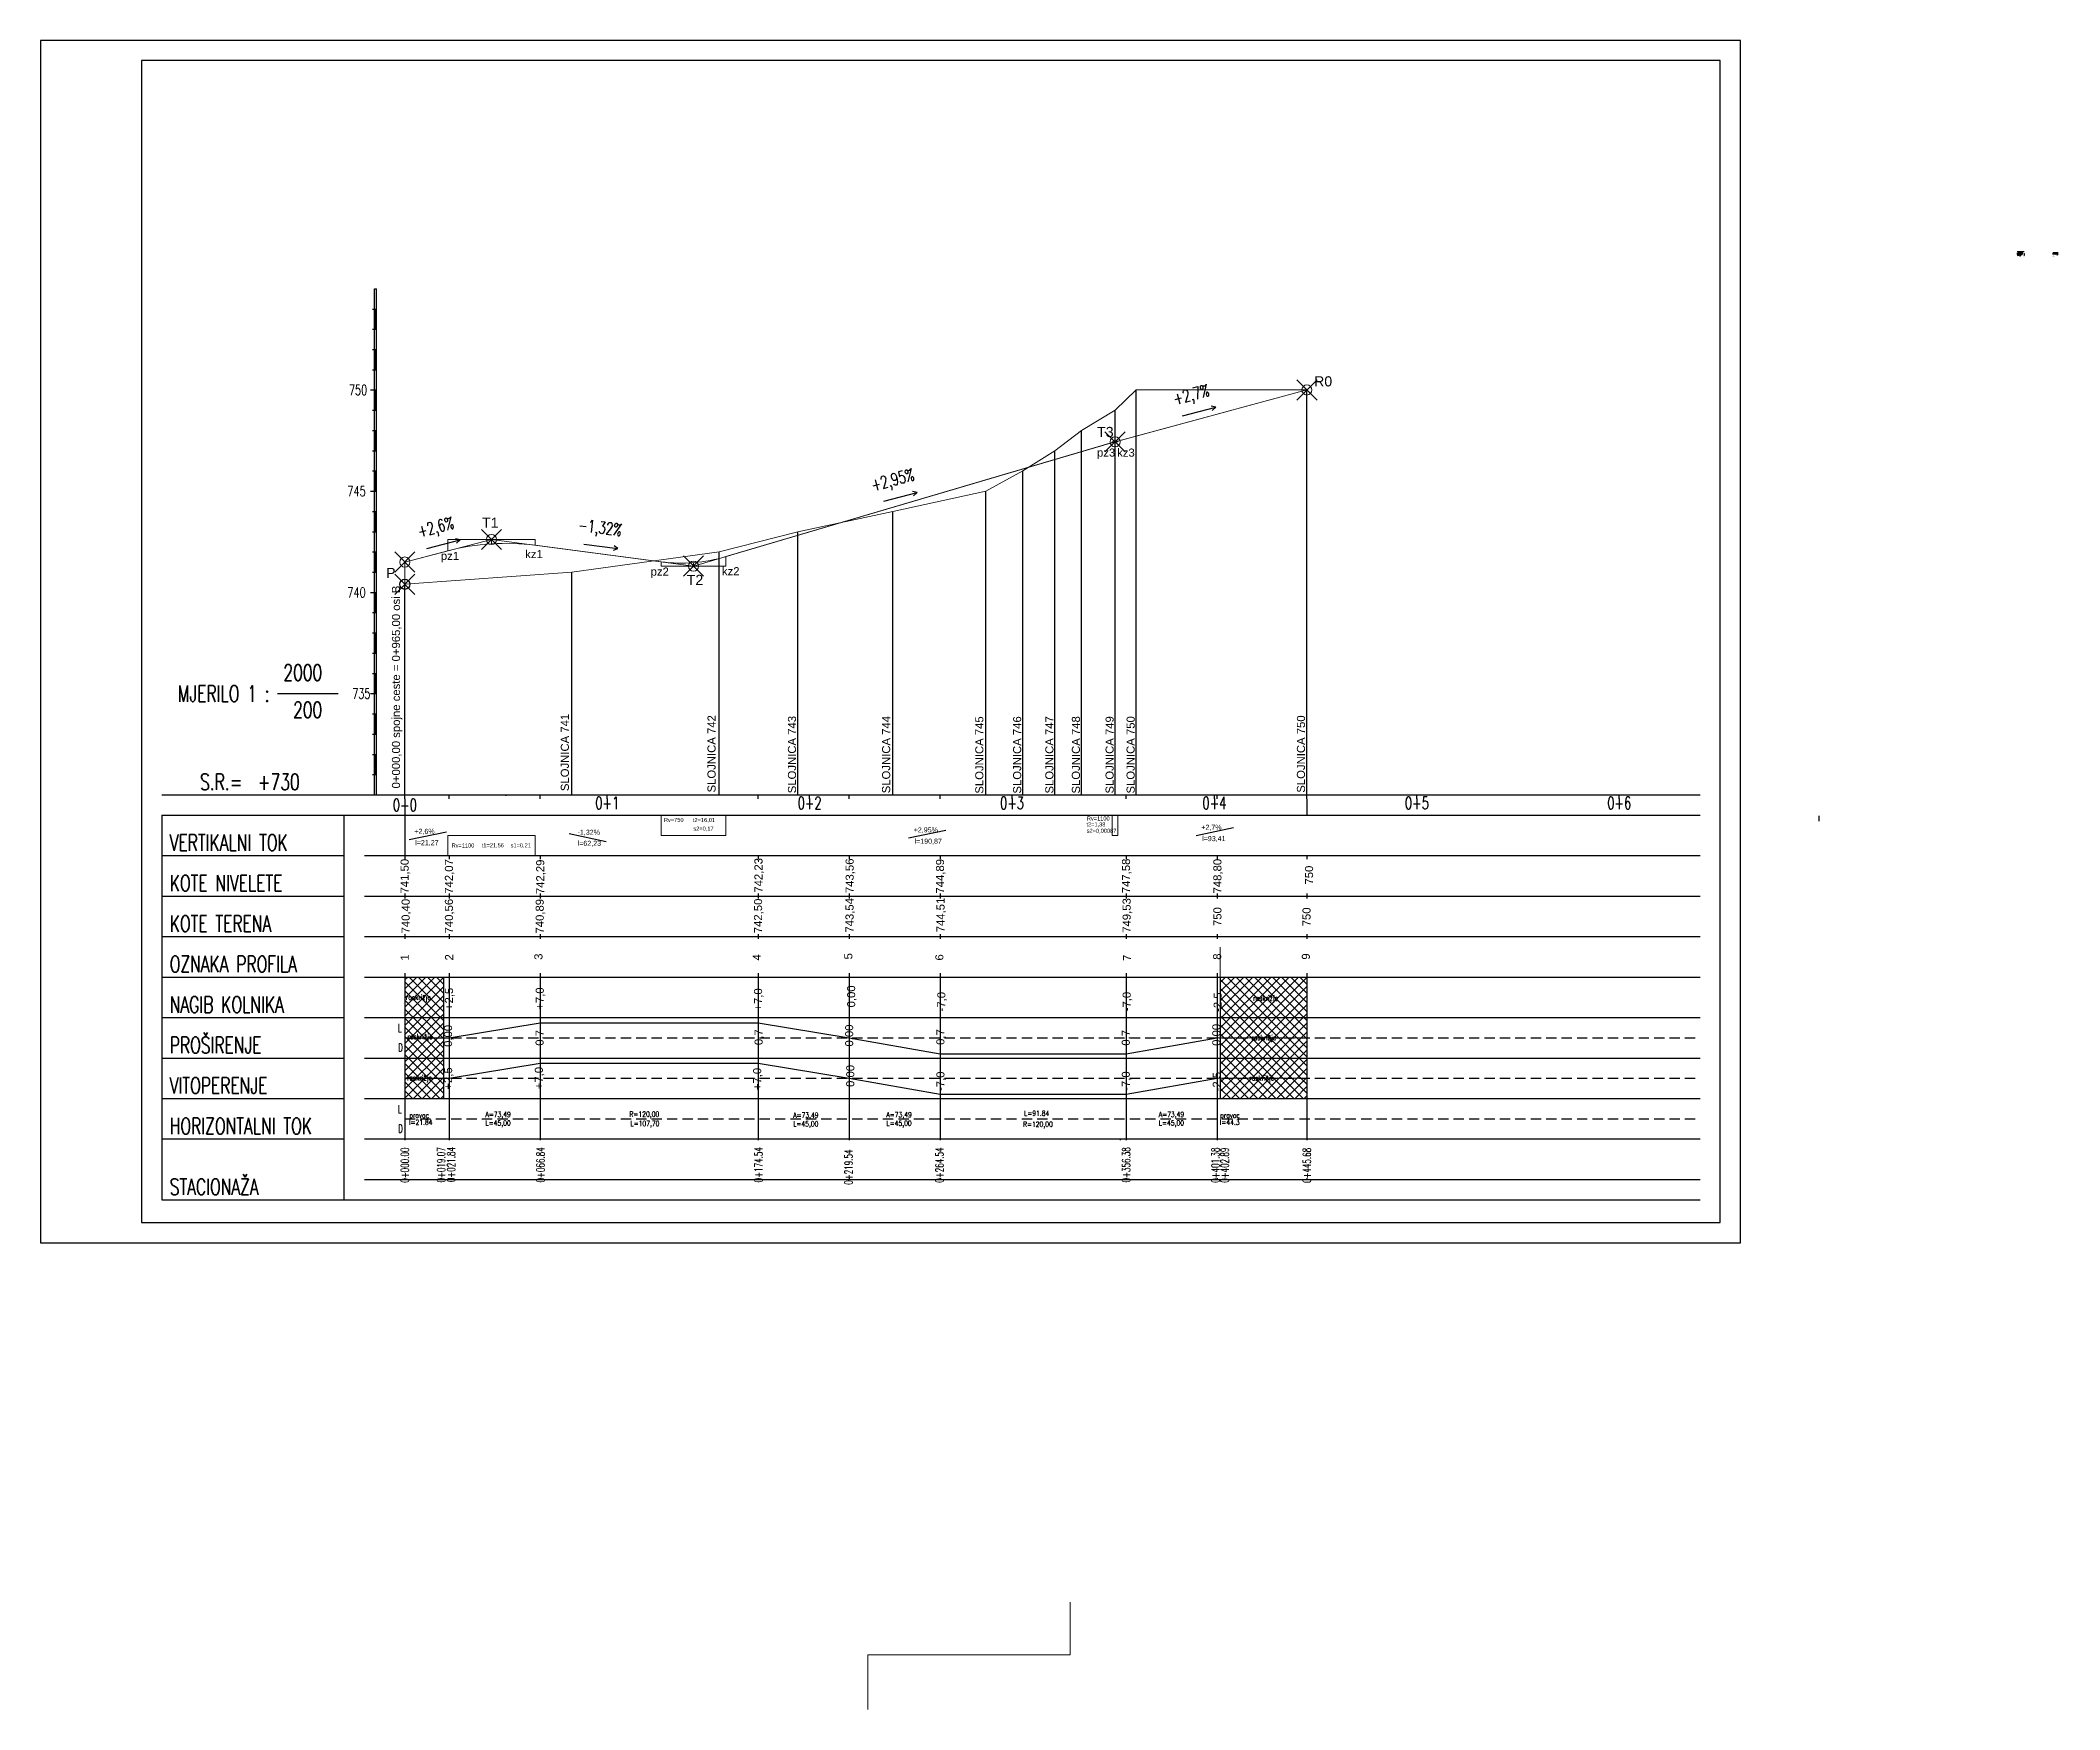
# Model space of a CAD drawing. Header units: millimetres. Extents: x 4540 to 10296, y 4496 to 8723.
# Drawn here: x 5812 to 6810, y 4496 to 5321 of the extents above; entities that cross this region are included whole.
import ezdxf
from ezdxf import colors
from ezdxf.entities.mleader import LeaderData, LeaderLine
from ezdxf.enums import TextEntityAlignment as Align
from ezdxf.math import Vec2, Vec3

# ---------------------------------------------------------------- set-up
doc = ezdxf.new("R2010")
doc.units = ezdxf.units.MM
doc.header["$PDMODE"] = 35
doc.header["$PDSIZE"] = 5
doc.linetypes.add('ACAD_ISO02W100', pattern=[15, 12, -3])
doc.linetypes.add('DASHED', pattern=[19.05, 12.7, -6.35])
for name, color, linetype in [('detalj', 5, 'Continuous'), ('KOTA NIVELETE', 160, 'Continuous'), ('predložak-UZDUŽNI', 7, 'Continuous'), ('rub kolnika', 7, 'Continuous'), ('tabelarni dio', 182, 'Continuous'), ('tangentni poligon vertikalni', 1, 'Continuous')]:
    doc.layers.add(name, color=color, linetype=linetype)
doc.layers.add('kota terena', color=2, linetype='Continuous', lineweight=25)
doc.styles.add('OPIS2MM', font='romans.shx', dxfattribs={"width": 0.65, "height": 2})
doc.styles.add('OPIS4MM', font='romans.shx', dxfattribs={"width": 0.7, "height": 4})
doc.styles.get("Standard").update_dxf_attribs({"font": 'arial.ttf'})
doc.dimstyles.new('Detalji', dxfattribs={"dimscale": 0.03, "dimtxt": 2, "dimasz": 1.5, "dimexe": 1.25, "dimexo": 0.625, "dimgap": 0, "dimtad": 1, "dimlfac": 100, "dimtxsty": 'Standard', "dimblk": 'ARCHTICK', "dimcen": 2, "dimazin": 0, "dimtfac": 1, "dimtmove": 0, "dimatfit": 3, "dimfxl": 1, "dimfxlon": 1, "dimarcsym": 0})
pattern_1 = [(135, (6743.374532, 5206.472352), (-0.015266435, -0.015266435), []), (225, (6743.374532, 5206.472352), (0.015266435, -0.015266435), [])]
pattern_2 = [(45, (2183.359267, 4580.835389), (-0.01571544821, 0.01571544821), []), (135, (2183.359267, 4580.835389), (-0.04714634464, 0.01571544821), [0.0555625, -0.0333375])]

msp = doc.modelspace()

# ---------------------------------------------------------------- texts
at = {"layer": 'detalj'}
for s, width, heights, insert, char_height, attachment_point in [('{\\fArial|b0|i0|c238|p34;PROMETNI TRAKOVI}', 0.740875, [0], (6789.24311, 5216.25542), 0.05, 1), ('{\\fArial|b0|i0|c238|p34;RIGOL}', 0.2359444, [0], (6790.17135, 5216.2504), 0.05, 1), ('{\\fArial|b0|i0|c238|p34;BERMA}', 1.3994823, [0], (6791.004, 5216.26137), 0.05, 1), ('2,5%', 0.0990132, [0], (6791.43877, 5215.4653), 0.05, 3), ('{\\fArial|b0|i0|c238|p34;POKOS USJEKA}', 0.6091654, [0], (6791.9319, 5216.24848), 0.05, 1), ('\\A1;\\pxql;{\\fArial|b0|i0|c238|p34;KOLNIČKA KONSTRUKCIJA:\\P\\pq*;}Habajući sloj asfaltbetona AC 11 surf 50/70              5cm\\PNosivi sloj asfaltbetona AC 22 base 50/70                7cm\\PNosivi sloj  nevezanog zrnatog materijala 0-63mm   30cm', 1.8409581, [0.98531], (6806.44498, 5214.27654), 0.05, 1), ('{\\fArial|b0|i0|c238|p34;PROMETNI TRAKOVI}', 0.7211227, [0], (6807.18104, 5215.92812), 0.05, 1), ('2,5%', 0.0990132, [0], (6807.35415, 5215.37514), 0.05, 1), ('{\\fArial|b0|i0|c238|p34;OPĆI CESTOVNI NASIP}', 0.7211227, [0], (6807.53713, 5214.93311), 0.04, 1), ('{\\fArial|b0|i0|c238|p34;BANKINA}', 0.7211227, [0], (6808.21877, 5215.92779), 0.05, 1), ('{\\fArial|b0|i0|c238|p34;POKOS NASIPA}', 0.7211227, [0], (6808.9316, 5215.93698), 0.05, 1)]:
    msp.add_mtext_dynamic_manual_height_columns(s, width=width, gutter_width=0.125, heights=heights, dxfattribs=dict(at, insert=insert, char_height=char_height, attachment_point=attachment_point))
for s, width, insert, char_height, attachment_point, rotation in [('{\\fArial|b0|i0|c238|p34;q (%)}', 0.1960642, (6789.42908, 5215.55993), 0.05, 1, 359.05116542), ('{\\fArial|b0|i0|c238|p34;1:1}', 0.025, (6789.58476, 5215.07643), 0.05, 1, 45), ('{\\fArial|b0|i0|c238|p34;1:1}', 0.025, (6790.1848, 5214.64083), 0.05, 1, 315), ('{\\fArial|b0|i0|c238|p34;15}%', 0.0990132, (6790.15686, 5215.49186), 0.05, 1, 354.0290739), ('{\\fArial|b0|i0|c238|p34;1:1}', 0.025, (6790.25718, 5214.87962), 0.05, 1, 45), ('{\\fArial|b0|i0|c238|p34;n:1}', 0.025, (6791.37435, 5215.10707), 0.05, 1, 45), ('1:1', 0.0990132, (6807.9809, 5215.23293), 0.025, 1, 315), ('1:1,5', 0.0990132, (6808.24387, 5215.10976), 0.025, 1, 325.99675503), ('{\\fArial|b0|i0|c238|p34;q (%)}', 0.1960642, (6808.54125, 5215.33659), 0.05, 3, 357.35706074), ('1:n', 0.0990132, (6809.11238, 5215.12791), 0.025, 1, 325.99675503)]:
    msp.add_mtext_dynamic_manual_height_columns(s, width=width, gutter_width=0.125, heights=[0], dxfattribs=dict(at, insert=insert, char_height=char_height, attachment_point=attachment_point, rotation=rotation))
at = {"layer": 'KOTA NIVELETE', "linetype": 'Continuous', "style": 'OPIS4MM', "width": 0.7}
for s, rotation, p in [('+2,7%%%', 14.97337039, (6380.32595, 5148.66794)), ('+2,95%%%', 14.97337039, (6232.79952, 5106.53132)), ('+2,6%%%', 14.97337039, (6007.01818, 5083.19228)), ('-1,32%%%', 352.87257225, (6089.42411, 5083.0738))]:
    msp.add_text(s, height=6, rotation=rotation, dxfattribs=at).set_placement(p, align=Align.TOP_CENTER)
at = {"layer": 'KOTA NIVELETE', "lineweight": 18, "char_height": 5, "attachment_point": 1}
for s, insert in [('{\\fArial|b0|i0|c238|p34;T3}', (6334.57397, 5129.72475)), ('{\\fArial|b0|i0|c238|p34;T1}', (6030.69472, 5084.8821)), ('{\\fArial|b0|i0|c238|p34;T2}', (6131.84705, 5056.64693))]:
    msp.add_mtext_dynamic_manual_height_columns(s, width=11.3625975, gutter_width=12.5, heights=[0], dxfattribs=dict(at, insert=insert))
at = {"layer": 'kota terena', "lineweight": 18, "char_height": 5, "attachment_point": 1}
for s, heights, insert in [('{\\fArial|b0|i0|c238|p34;R0}', [5.10573], (6441.79122, 5154.73092)), ('{\\fArial|b0|i0|c238|p34;P}', [0], (5983.31249, 5060.09861))]:
    msp.add_mtext_dynamic_manual_height_columns(s, width=15.8900909, gutter_width=12.5, heights=heights, dxfattribs=dict(at, insert=insert))
at = {"layer": 'kota terena', "char_height": 4, "attachment_point": 1, "rotation": 90}
for s, insert in [('{\\fArial|b0|i0|c238|p34;0+000,00 spojne ceste = 0+965,00 osi B}', (5986.1671, 4951.13952)), ('{\\fArial|b0|i0|c238|p34;SLOJNICA 741}', (6069.60687, 4949.80662)), ('{\\fArial|b0|i0|c238|p34;SLOJNICA 742}', (6142.07996, 4949.14774)), ('{\\fArial|b0|i0|c238|p34;SLOJNICA 743}', (6181.82139, 4948.7383)), ('{\\fArial|b0|i0|c238|p34;SLOJNICA 744}', (6228.34043, 4948.73575)), ('{\\fArial|b0|i0|c238|p34;SLOJNICA 745}', (6274.38125, 4948.55187)), ('{\\fArial|b0|i0|c238|p34;SLOJNICA 746}', (6293.05945, 4948.59207)), ('{\\fArial|b0|i0|c238|p34;SLOJNICA 747}', (6309.00053, 4948.62469)), ('{\\fArial|b0|i0|c238|p34;SLOJNICA 748}', (6322.09768, 4948.62367)), ('{\\fArial|b0|i0|c238|p34;SLOJNICA 749}', (6338.74768, 4948.62367)), ('{\\fArial|b0|i0|c238|p34;SLOJNICA 750}', (6349.12768, 4948.62367)), ('{\\fArial|b0|i0|c238|p34;SLOJNICA 750}', (6433.28314, 4949.02509))]:
    msp.add_mtext_dynamic_manual_height_columns(s, width=120.5797678, gutter_width=12.5, heights=[0], dxfattribs=dict(at, insert=insert))
at = {"layer": 'predložak-UZDUŽNI', "style": 'OPIS4MM', "width": 0.7}
for s, height, p in [('750', 5, (5973.94959, 5147.96131)), ('745 ', 5, (5975.55583, 5097.96131)), ('740 ', 5, (5975.55583, 5047.96131)), (' MJERILO 1 : ', 8, (5929.55583, 4997.96131)), ('735', 5, (5975.55583, 4997.96131))]:
    msp.add_text(s, height=height, dxfattribs=at).set_placement(p, align=Align.MIDDLE_RIGHT)
msp.add_text('2000', height=8, dxfattribs=at).set_placement((5951.74011, 5001.96131), align=Align.BOTTOM_RIGHT)
msp.add_text('200', height=8, dxfattribs=at).set_placement((5951.74011, 4993.96131), align=Align.TOP_RIGHT)
for s, p in [(' S.R.=  +730', (5887.55583, 4947.96131)), (' VERTIKALNI TOK', (5872.55583, 4917.96131)), (' KOTE NIVELETE', (5872.55583, 4897.96131)), (' KOTE TERENA', (5872.55583, 4877.96131)), (' OZNAKA PROFILA', (5872.55583, 4857.96131)), (' NAGIB KOLNIKA', (5872.55583, 4837.96131)), (' PROŠIRENJE', (5872.55583, 4817.96131)), (' VITOPERENJE', (5872.55583, 4797.96131)), (' HORIZONTALNI TOK', (5872.55583, 4777.96131)), (' STACIONAŽA', (5872.55583, 4747.96131))]:
    msp.add_text(s, height=8, dxfattribs=at).set_placement(p, align=Align.BOTTOM_LEFT)
for s, p in [('0+0', (5992.55583, 4945.96131)), ('0+1', (6092.55583, 4946.96131)), ('0+2', (6192.55583, 4946.96131)), ('0+3', (6292.55583, 4946.96131)), ('0+4', (6392.55583, 4946.96131)), ('0+5', (6492.55583, 4946.96131)), ('0+6', (6592.55583, 4946.96131))]:
    msp.add_text(s, height=6, dxfattribs=at).set_placement(p, align=Align.TOP_CENTER)
at = {"layer": 'predložak-UZDUŽNI', "linetype": 'Continuous', "style": 'OPIS4MM', "width": 0.7}
for s, p in [('raskrižje', (5993.04465, 4845.8796)), ('raskrižje', (6411.64904, 4845.50739)), ('raskrižje', (5993.81529, 4826.53682)), ('raskrižje', (6410.74081, 4826.04049)), ('raskrižje', (5993.57393, 4806.1615)), ('raskrižje', (6409.70158, 4806.01193)), ('pravac', (5994.78133, 4787.602)), ('A=73,49', (6032.37583, 4788.04117)), ('R=120,00', (6103.55345, 4788.17156)), ('A=73,49', (6184.39765, 4787.65531)), ('A=73,49', (6230.48191, 4787.92195)), ('L=91.84', (6298.51914, 4788.62226)), ('A=73,49', (6365.05365, 4788.05911)), ('pravac', (6395.39479, 4787.6074)), ('l=21.84', (5994.62653, 4784.156)), ('L=45,00', (6032.4255, 4783.81057)), ('L=107,70', (6104.0172, 4783.58335)), ('L=45,00', (6184.44732, 4783.42472)), ('L=45,00', (6230.53158, 4783.69136)), ('R=120,00', (6297.98523, 4783.20018)), ('L=45,00', (6365.10332, 4783.82852)), ('l=44.3', (6395.23999, 4784.1614))]:
    msp.add_text(s, height=2.55, dxfattribs=at).set_placement(p, align=Align.BOTTOM_LEFT)
at = {"layer": 'predložak-UZDUŽNI', "style": 'OPIS2MM', "width": 0.65}
for s, p in [('L', (5989.13771, 4832.81013)), ('D', (5989.23954, 4823.1703)), ('L', (5989.13771, 4792.71893)), ('D', (5989.23954, 4783.07911))]:
    msp.add_text(s, height=4, dxfattribs=at).set_placement(p, align=Align.MIDDLE_LEFT)
for s, p in [('   0+000.00', (5992.55583, 4750.54327)), ('   0+019.07', (6010.4603, 4750.68102)), ('   0+021.84', (6015.39165, 4750.79393)), ('   0+066.84', (6059.60995, 4750.66067)), ('   0+174.54', (6167.26492, 4750.71751)), ('   0+219.54', (6211.78987, 4749.5629)), ('   0+264.54', (6256.68998, 4750.55897)), ('   0+356.38', (6348.92586, 4750.68707)), ('   0+401.38', (6393.03696, 4750.51254)), ('   0+402.89', (6397.60762, 4750.5177)), ('   0+445.68', (6438.23762, 4750.40665))]:
    msp.add_text(s, height=4, rotation=90, dxfattribs=at).set_placement(p, align=Align.MIDDLE_LEFT)
at = {"layer": 'predložak-UZDUŽNI', "attachment_point": 1}
for s, width, insert, char_height in [('+{\\fArial|b0|i0|c238|p34;2,6}%', 7.2540223, (5997.26513, 4931.20925), 2.5), ('{\\fArial|b0|i0|c238|p34;-1,32}%', 7.2540223, (6077.87361, 4930.72311), 2.5), ('{\\fArial|b0|i0|c238|p34;Rv=750}', 8.6882359, (6120.55064, 4936.57529), 2), ('{\\fArial|b0|i0|c238|p34;t2=16,01}', 14.2105072, (6134.87086, 4936.51666), 2), ('{\\fArial|b0|i0|c238|p34;s2=0,17}', 21.1316896, (6135.0875, 4932.27607), 2), ('+{\\fArial|b0|i0|c238|p34;2,95}%', 7.2540223, (6243.98616, 4931.9217), 2.5), ('{\\fArial|b0|i0|c238|p34;t2=1,38}', 14.2105072, (6329.28673, 4934.36357), 2), ('{\\fArial|b0|i0|c238|p34;s2=0,00087}', 21.1316896, (6329.43507, 4931.21494), 2), ('{\\fArial|b0|i0|c238|p34;Rv=1100}', 8.6882359, (6329.51292, 4937.28861), 2), ('+{\\fArial|b0|i0|c238|p34;2,7}%', 7.2540223, (6386.07119, 4933.19606), 2.5), ('l={\\fArial|b0|i0|c238|p34;21,27}', 8.1834953, (5997.67262, 4925.60484), 2.5), ('{\\fArial|b0|i0|c238|p34;Rv=1100}', 8.6882359, (6015.62389, 4923.95339), 2), ('{\\fArial|b0|i0|c238|p34;t1=21,56}', 14.2105072, (6030.56029, 4924.04253), 2), ('{\\fArial|b0|i0|c238|p34;s1=0,21}', 21.1316896, (6044.80817, 4924.00161), 2), ('l={\\fArial|b0|i0|c238|p34;62,23}', 8.1834953, (6077.93984, 4925.28346), 2.5), ('l={\\fArial|b0|i0|c238|p34;190,87}', 8.1834953, (6244.39366, 4926.31728), 2.5), ('l={\\fArial|b0|i0|c238|p34;93,41}', 8.1834953, (6386.47868, 4927.59164), 2.5)]:
    msp.add_mtext_dynamic_manual_height_columns(s, width=width, gutter_width=12.5, heights=[0], dxfattribs=dict(at, insert=insert, char_height=char_height))
at = {"layer": 'predložak-UZDUŽNI', "char_height": 4, "attachment_point": 1, "rotation": 90}
for s, insert in [('{\\fArial|b0|i0|c238|p34;741,50}', (5990.44374, 4899.24032)), ('{\\fArial|b0|i0|c238|p34;742,07}', (6012.32837, 4899.11448)), ('{\\fArial|b0|i0|c238|p34;742,29}', (6057.44092, 4898.91951)), ('{\\fArial|b0|i0|c238|p34;742,23}', (6165.26244, 4899.64595)), ('{\\fArial|b0|i0|c238|p34;743,56}', (6210.30682, 4899.42581)), ('{\\fArial|b0|i0|c238|p34;744,89}', (6254.95512, 4899.19301)), ('{\\fArial|b0|i0|c238|p34;747,58}', (6346.85692, 4899.37161)), ('{\\fArial|b0|i0|c238|p34;748,80}', (6392.0058, 4899.25165)), ('{\\fArial|b0|i0|c238|p34;750}', (6437.27272, 4903.65335)), ('{\\fArial|b0|i0|c238|p34;740,40}', (5990.92747, 4879.49978)), ('{\\fArial|b0|i0|c238|p34;740,56}', (6012.32166, 4879.50453)), ('{\\fArial|b0|i0|c238|p34;740,89}', (6057.17467, 4879.44667)), ('{\\fArial|b0|i0|c238|p34;742,50}', (6165.0558, 4879.60482)), ('{\\fArial|b0|i0|c238|p34;743,54}', (6210.25855, 4879.90285)), ('{\\fArial|b0|i0|c238|p34;744,51}', (6255.2226, 4880.06824)), ('{\\fArial|b0|i0|c238|p34;749,53}', (6347.16564, 4879.83074)), ('{\\fArial|b0|i0|c238|p34;750}', (6392.01003, 4883.15536)), ('{\\fArial|b0|i0|c238|p34;750}', (6436.03908, 4883.03534)), ('\\pxt2;{\\fArial|b0|i0|c238|p34;1}', (5990.50265, 4866.08827)), ('\\pxt2;{\\fArial|b0|i0|c238|p34;2}', (6012.4612, 4866.17165)), ('\\pxt2;{\\fArial|b0|i0|c238|p34;3}', (6056.54029, 4866.46109)), ('\\pxt2;{\\fArial|b0|i0|c238|p34;4}', (6164.41092, 4866.14595)), ('\\pxt2;{\\fArial|b0|i0|c238|p34;5}', (6209.63976, 4866.68359)), ('\\pxt2;{\\fArial|b0|i0|c238|p34;6}', (6254.62533, 4866.12061)), ('\\pxt2;{\\fArial|b0|i0|c238|p34;7}', (6347.3689, 4865.88481)), ('\\pxt2;{\\fArial|b0|i0|c238|p34;8}', (6391.88404, 4866.51626)), ('\\pxt2;{\\fArial|b0|i0|c238|p34;9}', (6435.6986, 4866.54198)), ('{\\fArial|b0|i0|c238|p34;+2,5}', (6012.33974, 4841.64902)), ('\\pxt2;{\\fArial|b0|i0|c238|p34;+7,0}', (6057.20184, 4841.82347)), ('{\\fArial|b0|i0|c238|p34;+7,0}', (6165.05453, 4841.37069)), ('{\\fArial|b0|i0|c238|p34;0,00}', (6211.04977, 4842.9659)), ('{\\fArial|b0|i0|c238|p34;-7,0}', (6255.60582, 4840.96405)), ('{\\fArial|b0|i0|c238|p34;-7,0}', (6347.18523, 4841.04264)), ('{\\fArial|b0|i0|c238|p34;-2,5}', (6392.14436, 4840.75542)), ('\\pxt2;{\\fArial|b0|i0|c238|p34;0,00}', (6011.88513, 4823.44034)), ('\\pxt2;{\\fArial|b0|i0|c238|p34;0,7}', (6057.11605, 4824.0281)), ('\\pxt2;{\\fArial|b0|i0|c238|p34;0,7}', (6165.33096, 4824.34231)), ('\\pxt2;{\\fArial|b0|i0|c238|p34;0,00}', (6210.08239, 4823.63509)), ('\\pxt2;{\\fArial|b0|i0|c238|p34;0,7}', (6255.14098, 4824.42611)), ('\\pxt2;{\\fArial|b0|i0|c238|p34;0,7}', (6346.73832, 4824.06108)), ('\\pxt2;{\\fArial|b0|i0|c238|p34;0,00}', (6391.46806, 4823.96926)), ('{\\fArial|b0|i0|c238|p34;+2,5}', (6011.90131, 4802.35621)), ('\\pxt2;{\\fArial|b0|i0|c238|p34;+7,0}', (6056.76342, 4802.53066)), ('{\\fArial|b0|i0|c238|p34;+7,0}', (6164.6161, 4802.07788)), ('{\\fArial|b0|i0|c238|p34;0,00}', (6210.61134, 4803.67309)), ('{\\fArial|b0|i0|c238|p34;-7,0}', (6255.16739, 4801.67124)), ('{\\fArial|b0|i0|c238|p34;-7,0}', (6346.7468, 4801.74983)), ('{\\fArial|b0|i0|c238|p34;-2,5}', (6391.70593, 4801.46261))]:
    msp.add_mtext_dynamic_manual_height_columns(s, width=16.724009, gutter_width=12.5, heights=[0], dxfattribs=dict(at, insert=insert))
at = {"layer": 'tangentni poligon vertikalni', "lineweight": 18, "char_height": 4, "attachment_point": 1}
for s, insert in [('{\\fArial|b0|i0|c238|p34;pz3}', (6334.52613, 5119.04644)), ('{\\fArial|b0|i0|c238|p34;kz3}', (6344.48214, 5119.03292)), ('{\\fArial|b0|i0|c238|p34;kz1}', (6051.98389, 5068.88134)), ('{\\fArial|b0|i0|c238|p34;pz1}', (6010.33292, 5068.00258)), ('{\\fArial|b0|i0|c238|p34;pz2}', (6113.98751, 5060.26404)), ('{\\fArial|b0|i0|c238|p34;kz2}', (6149.21478, 5060.43415))]:
    msp.add_mtext_dynamic_manual_height_columns(s, width=11.3625975, gutter_width=12.5, heights=[0], dxfattribs=dict(at, insert=insert))

# ---------------------------------------------------------------- blocks, each defined once
blk = doc.blocks.new('_ArchTick')
at = {"color": 0, "linetype": 'ByBlock', "const_width": 0.15}
blk.add_lwpolyline([(-0.5, -0.5), (0.5, 0.5)], dxfattribs=at)
blk = doc.blocks.new('*D76')
at = {"layer": 'Defpoints', "color": 0, "lineweight": 18, "transparency": 16777216}
for p in [(6790.39, 5214.33), (6790.49, 5214.33), (6790.49, 5214.25)]:
    blk.add_point(p, dxfattribs=at)
at = {"layer": 'detalj', "color": 0, "lineweight": -2, "transparency": 16777216}
for p, q in [((6790.39, 5214.26), (6790.39, 5214.22)), ((6790.39, 5214.25), (6790.49, 5214.25)), ((6790.49, 5214.26), (6790.49, 5214.22))]:
    blk.add_line(p, q, dxfattribs=at)
at = {"layer": 'detalj', "color": 0, "lineweight": -2, "transparency": 16777216, "xscale": 0.045, "yscale": 0.045, "zscale": 0.045, "rotation": 180}
blk.add_blockref('_ArchTick', (6790.39, 5214.25), dxfattribs=at)
at = {"layer": 'detalj', "color": 0, "lineweight": -2, "transparency": 16777216, "xscale": 0.045, "yscale": 0.045, "zscale": 0.045}
blk.add_blockref('_ArchTick', (6790.49, 5214.25), dxfattribs=at)
at = {"layer": 'detalj', "color": 0, "transparency": 16777216, "insert": (6790.44, 5214.27), "char_height": 0.03, "attachment_point": 5}
blk.add_mtext('10', dxfattribs=at)
blk = doc.blocks.new('*D73')
at = {"layer": 'Defpoints', "color": 0, "lineweight": 18, "transparency": 16777216}
for p in [(6790.49, 5214.33), (6790.59, 5214.33), (6790.59, 5214.25)]:
    blk.add_point(p, dxfattribs=at)
at = {"layer": 'detalj', "color": 0, "lineweight": -2, "transparency": 16777216}
for p, q in [((6790.49, 5214.28), (6790.49, 5214.22)), ((6790.49, 5214.25), (6790.59, 5214.25)), ((6790.59, 5214.28), (6790.59, 5214.22))]:
    blk.add_line(p, q, dxfattribs=at)
at = {"layer": 'detalj', "color": 0, "lineweight": -2, "transparency": 16777216, "xscale": 0.045, "yscale": 0.045, "zscale": 0.045, "rotation": 180}
blk.add_blockref('_ArchTick', (6790.49, 5214.25), dxfattribs=at)
at = {"layer": 'detalj', "color": 0, "lineweight": -2, "transparency": 16777216, "xscale": 0.045, "yscale": 0.045, "zscale": 0.045}
blk.add_blockref('_ArchTick', (6790.59, 5214.25), dxfattribs=at)
at = {"layer": 'detalj', "color": 0, "transparency": 16777216, "insert": (6790.54, 5214.28), "char_height": 0.06, "attachment_point": 5}
blk.add_mtext('10', dxfattribs=at)
blk = doc.blocks.new('*D77')
at = {"layer": 'Defpoints', "color": 0, "lineweight": 18, "transparency": 16777216}
for p in [(6790.59, 5214.33), (6790.69, 5214.33), (6790.69, 5214.25)]:
    blk.add_point(p, dxfattribs=at)
at = {"layer": 'detalj', "color": 0, "lineweight": -2, "transparency": 16777216}
for p, q in [((6790.59, 5214.28), (6790.59, 5214.22)), ((6790.59, 5214.25), (6790.69, 5214.25)), ((6790.69, 5214.28), (6790.69, 5214.22))]:
    blk.add_line(p, q, dxfattribs=at)
at = {"layer": 'detalj', "color": 0, "lineweight": -2, "transparency": 16777216, "xscale": 0.045, "yscale": 0.045, "zscale": 0.045, "rotation": 180}
blk.add_blockref('_ArchTick', (6790.59, 5214.25), dxfattribs=at)
at = {"layer": 'detalj', "color": 0, "lineweight": -2, "transparency": 16777216, "xscale": 0.045, "yscale": 0.045, "zscale": 0.045}
blk.add_blockref('_ArchTick', (6790.69, 5214.25), dxfattribs=at)
at = {"layer": 'detalj', "color": 0, "transparency": 16777216, "insert": (6790.64, 5214.28), "char_height": 0.06, "attachment_point": 5}
blk.add_mtext('10', dxfattribs=at)
blk = doc.blocks.new('*D78')
at = {"layer": 'Defpoints', "color": 0, "lineweight": 18, "transparency": 16777216}
for p in [(6789.87, 5215.28), (6789.97, 5215.27), (6789.97, 5215.14)]:
    blk.add_point(p, dxfattribs=at)
at = {"layer": 'detalj', "color": 0, "lineweight": -2, "transparency": 16777216}
for p, q in [((6789.87, 5215.17), (6789.87, 5215.1)), ((6789.87, 5215.14), (6789.97, 5215.14)), ((6789.97, 5215.17), (6789.97, 5215.1))]:
    blk.add_line(p, q, dxfattribs=at)
at = {"layer": 'detalj', "color": 0, "lineweight": -2, "transparency": 16777216, "xscale": 0.045, "yscale": 0.045, "zscale": 0.045, "rotation": 180}
blk.add_blockref('_ArchTick', (6789.87, 5215.14), dxfattribs=at)
at = {"layer": 'detalj', "color": 0, "lineweight": -2, "transparency": 16777216, "xscale": 0.045, "yscale": 0.045, "zscale": 0.045}
blk.add_blockref('_ArchTick', (6789.97, 5215.14), dxfattribs=at)
at = {"layer": 'detalj', "color": 0, "transparency": 16777216, "insert": (6789.92, 5215.17), "char_height": 0.06, "attachment_point": 5}
blk.add_mtext('10', dxfattribs=at)
blk = doc.blocks.new('*D79')
at = {"layer": 'Defpoints', "color": 0, "lineweight": 18, "transparency": 16777216}
for p in [(6789.97, 5215.87), (6790.57, 5215.88), (6790.57, 5215.87)]:
    blk.add_point(p, dxfattribs=at)
at = {"layer": 'detalj', "color": 0, "lineweight": -2, "transparency": 16777216}
for p, q in [((6789.97, 5215.88), (6789.97, 5215.92)), ((6789.97, 5215.88), (6790.57, 5215.88)), ((6790.57, 5215.88), (6790.57, 5215.92))]:
    blk.add_line(p, q, dxfattribs=at)
at = {"layer": 'detalj', "color": 0, "lineweight": -2, "transparency": 16777216, "xscale": 0.045, "yscale": 0.045, "zscale": 0.045, "rotation": 180}
blk.add_blockref('_ArchTick', (6789.97, 5215.88), dxfattribs=at)
at = {"layer": 'detalj', "color": 0, "lineweight": -2, "transparency": 16777216, "xscale": 0.045, "yscale": 0.045, "zscale": 0.045}
blk.add_blockref('_ArchTick', (6790.57, 5215.88), dxfattribs=at)
at = {"layer": 'detalj', "color": 0, "transparency": 16777216, "insert": (6790.27, 5215.92), "char_height": 0.06, "attachment_point": 5}
blk.add_mtext('60', dxfattribs=at)
blk = doc.blocks.new('*D74')
at = {"layer": 'Defpoints', "color": 0, "lineweight": 18, "transparency": 16777216}
for p in [(6790.57, 5215.87), (6791.72, 5215.88), (6791.72, 5215.87)]:
    blk.add_point(p, dxfattribs=at)
at = {"layer": 'detalj', "color": 0, "lineweight": -2, "transparency": 16777216}
for p, q in [((6790.57, 5215.88), (6790.57, 5215.92)), ((6790.57, 5215.88), (6791.72, 5215.88)), ((6791.72, 5215.88), (6791.72, 5215.92))]:
    blk.add_line(p, q, dxfattribs=at)
at = {"layer": 'detalj', "color": 0, "lineweight": -2, "transparency": 16777216, "xscale": 0.045, "yscale": 0.045, "zscale": 0.045, "rotation": 180}
blk.add_blockref('_ArchTick', (6790.57, 5215.88), dxfattribs=at)
at = {"layer": 'detalj', "color": 0, "lineweight": -2, "transparency": 16777216, "xscale": 0.045, "yscale": 0.045, "zscale": 0.045}
blk.add_blockref('_ArchTick', (6791.72, 5215.88), dxfattribs=at)
at = {"layer": 'detalj', "color": 0, "transparency": 16777216, "insert": (6791.14, 5215.92), "char_height": 0.06, "attachment_point": 5}
blk.add_mtext('{\\fArial|b0|i0|c238|p34;prema profilu}', dxfattribs=at)
blk = doc.blocks.new('*D75')
at = {"layer": 'Defpoints', "color": 0, "lineweight": 18, "transparency": 16777216}
for p in [(6790.69, 5214.33), (6791.72, 5215.36), (6792.54, 5214.33)]:
    blk.add_point(p, dxfattribs=at)
at = {"layer": 'detalj', "color": 0, "lineweight": -2, "transparency": 16777216}
for p, q in [((6792.51, 5215.36), (6792.58, 5215.36)), ((6792.51, 5214.33), (6792.58, 5214.33)), ((6792.54, 5215.36), (6792.54, 5214.33))]:
    blk.add_line(p, q, dxfattribs=at)
at = {"layer": 'detalj', "color": 0, "lineweight": -2, "transparency": 16777216, "xscale": 0.045, "yscale": 0.045, "zscale": 0.045}
for p, rotation in [((6792.54, 5215.36), 90), ((6792.54, 5214.33), 270)]:
    blk.add_blockref('_ArchTick', p, dxfattribs=dict(at, rotation=rotation))
at = {"layer": 'detalj', "color": 0, "transparency": 16777216, "insert": (6792.51, 5214.85), "char_height": 0.06, "attachment_point": 5, "rotation": 90}
blk.add_mtext('{\\fArial|b0|i0|c238|p34;min 80 }', dxfattribs=at)
blk = doc.blocks.new('*D107')
at = {"layer": 'Defpoints', "color": 0, "lineweight": 18, "transparency": 16777216}
for p in [(6807.91, 5215.26), (6808.91, 5215.49), (6808.91, 5215.22)]:
    blk.add_point(p, dxfattribs=at)
at = {"layer": 'detalj', "color": 0, "lineweight": -2, "transparency": 16777216}
for p, q in [((6807.91, 5215.46), (6807.91, 5215.53)), ((6807.91, 5215.49), (6808.91, 5215.49)), ((6808.91, 5215.46), (6808.91, 5215.53))]:
    blk.add_line(p, q, dxfattribs=at)
at = {"layer": 'detalj', "color": 0, "lineweight": -2, "transparency": 16777216, "xscale": 0.045, "yscale": 0.045, "zscale": 0.045, "rotation": 180}
blk.add_blockref('_ArchTick', (6807.91, 5215.49), dxfattribs=at)
at = {"layer": 'detalj', "color": 0, "lineweight": -2, "transparency": 16777216, "xscale": 0.045, "yscale": 0.045, "zscale": 0.045}
blk.add_blockref('_ArchTick', (6808.91, 5215.49), dxfattribs=at)
at = {"layer": 'detalj', "color": 0, "transparency": 16777216, "insert": (6808.41, 5215.52), "char_height": 0.06, "attachment_point": 5}
blk.add_mtext('100', dxfattribs=at)
blk = doc.blocks.new('*D108')
at = {"layer": 'Defpoints', "color": 0, "lineweight": 18, "transparency": 16777216}
for p in [(6807.9, 5215.4), (6807.9, 5215.21), (6807.96, 5215.2)]:
    blk.add_point(p, dxfattribs=at)
at = {"layer": 'detalj', "color": 0, "lineweight": -2, "transparency": 16777216}
for p, q in [((6807.9, 5215.37), (6807.9, 5215.44)), ((6807.96, 5215.4), (6807.9, 5215.4)), ((6807.96, 5215.37), (6807.96, 5215.44))]:
    blk.add_line(p, q, dxfattribs=at)
at = {"layer": 'detalj', "color": 0, "lineweight": -2, "transparency": 16777216, "xscale": 0.045, "yscale": 0.045, "zscale": 0.045, "rotation": 180}
blk.add_blockref('_ArchTick', (6807.9, 5215.4), dxfattribs=at)
at = {"layer": 'detalj', "color": 0, "lineweight": -2, "transparency": 16777216, "xscale": 0.045, "yscale": 0.045, "zscale": 0.045}
blk.add_blockref('_ArchTick', (6807.96, 5215.4), dxfattribs=at)
at = {"layer": 'detalj', "color": 0, "transparency": 16777216, "insert": (6807.93, 5215.43), "char_height": 0.06, "attachment_point": 5}
blk.add_mtext('5', dxfattribs=at)
blk = doc.blocks.new('*D109')
at = {"layer": 'Defpoints', "color": 0, "lineweight": 18, "transparency": 16777216}
for p in [(6807.98, 5215.19), (6808.08, 5215.33), (6808.08, 5215.18)]:
    blk.add_point(p, dxfattribs=at)
at = {"layer": 'detalj', "color": 0, "lineweight": -2, "transparency": 16777216}
for p, q in [((6807.98, 5215.3), (6807.98, 5215.37)), ((6807.98, 5215.33), (6808.08, 5215.33)), ((6808.08, 5215.3), (6808.08, 5215.37))]:
    blk.add_line(p, q, dxfattribs=at)
at = {"layer": 'detalj', "color": 0, "lineweight": -2, "transparency": 16777216, "xscale": 0.045, "yscale": 0.045, "zscale": 0.045, "rotation": 180}
blk.add_blockref('_ArchTick', (6807.98, 5215.33), dxfattribs=at)
at = {"layer": 'detalj', "color": 0, "lineweight": -2, "transparency": 16777216, "xscale": 0.045, "yscale": 0.045, "zscale": 0.045}
blk.add_blockref('_ArchTick', (6808.08, 5215.33), dxfattribs=at)
at = {"layer": 'detalj', "color": 0, "transparency": 16777216, "insert": (6808.03, 5215.36), "char_height": 0.06, "attachment_point": 5}
blk.add_mtext('10', dxfattribs=at)
blk = doc.blocks.new('*D106')
at = {"layer": 'Defpoints', "color": 0, "lineweight": 18, "transparency": 16777216}
for p in [(6808.96, 5215.01), (6809.02, 5214.96), (6809.1, 5215.09)]:
    blk.add_point(p, dxfattribs=at)
at = {"layer": 'detalj', "color": 0, "lineweight": -2, "transparency": 16777216}
for p, q in [((6808.98, 5214.99), (6808.92, 5215.03)), ((6808.96, 5215.01), (6809.04, 5215.13)), ((6809.06, 5215.11), (6809.01, 5215.15)), ((6809.04, 5215.13), (6809.27, 5215.48))]:
    blk.add_line(p, q, dxfattribs=at)
at = {"layer": 'detalj', "color": 0, "lineweight": -2, "transparency": 16777216, "xscale": 0.006, "yscale": 0.006, "zscale": 0.006}
for p, rotation in [((6808.96, 5215.01), 236.3099324740203), ((6809.04, 5215.13), 56.30993247402022)]:
    blk.add_blockref('_ArchTick', p, dxfattribs=dict(at, rotation=rotation))
at = {"layer": 'detalj', "color": 0, "transparency": 16777216, "insert": (6809.19, 5215.41), "char_height": 0.06, "attachment_point": 5, "rotation": 56.30993}
blk.add_mtext('{\\fArial|b0|i0|c238|p34;15 cm}', dxfattribs=at)

# ---------------------------------------------------------------- dimensions: what is measured, and where the dimension line sits
at = {"layer": 'detalj'}
for base, p1, p2, picture, middle in [((6789.97257, 5215.13619), (6789.8726, 5215.27724), (6789.97257, 5215.27474), '*D78', (6789.92258, 5215.16682)), ((6790.59457, 5214.25253), (6790.49457, 5214.33482), (6790.59457, 5214.33482), '*D73', (6790.54457, 5214.28316)), ((6790.69457, 5214.25253), (6790.59457, 5214.33482), (6790.69457, 5214.33482), '*D77', (6790.64457, 5214.28316)), ((6808.08212, 5215.33121), (6807.98215, 5215.18504), (6808.08212, 5215.18268), '*D109', (6808.03213, 5215.36184))]:
    dim = msp.add_linear_dim(base=base, p1=p1, p2=p2, dimstyle='Detalji', dxfattribs=at)
    dim.commit()
    dim.dimension.update_dxf_attribs({"geometry": picture, "text_midpoint": middle})
for base, p1, p2, override, picture, middle in [((6790.56957, 5215.8846), (6789.97257, 5215.86505), (6790.56957, 5215.86505), {"dimdec": 0}, '*D79', (6790.27107, 5215.91523)), ((6790.49457, 5214.25253), (6790.39457, 5214.33482), (6790.49457, 5214.33482), {"dimtxt": 1, "dimgap": 0, "dimfxl": 0.1}, '*D76', (6790.44457, 5214.26785))]:
    dim = msp.add_linear_dim(base=base, p1=p1, p2=p2, dimstyle='Detalji', override=override, dxfattribs=at)
    dim.commit()
    dim.dimension.update_dxf_attribs({"geometry": picture, "text_midpoint": middle})
for base, p1, p2, text, picture, middle in [((6791.71957, 5215.8846), (6790.56957, 5215.86505), (6791.71957, 5215.86505), '{\\fArial|b0|i0|c238|p34;prema profilu}', '*D74', (6791.14457, 5215.92344)), ((6807.90436, 5215.39818), (6807.96315, 5215.20403), (6807.90436, 5215.2055), '5', '*D108', (6807.93376, 5215.42869)), ((6808.91237, 5215.4882), (6807.91317, 5215.2553), (6808.91237, 5215.21533), '100', '*D107', (6808.41277, 5215.51883))]:
    dim = msp.add_linear_dim(base=base, p1=p1, p2=p2, text=text, dimstyle='Detalji', dxfattribs=at)
    dim.commit()
    dim.dimension.update_dxf_attribs({"geometry": picture, "text_midpoint": middle})
dim = msp.add_linear_dim(base=(6792.53865, 5214.33482), p1=(6791.71957, 5215.35982), p2=(6790.69457, 5214.33482), angle=90, text='{\\fArial|b0|i0|c238|p34;min 80 }', dimstyle='Detalji', dxfattribs=at)
dim.commit()
dim.dimension.update_dxf_attribs({"geometry": '*D75', "text_midpoint": (6792.50802, 5214.84732)})
dim = msp.add_linear_dim(base=(6808.95525, 5215.00635), p1=(6809.10159, 5215.08906), p2=(6809.01838, 5214.96425), angle=236.30993247, text='{\\fArial|b0|i0|c238|p34;15 cm}', dimstyle='Detalji', override={"dimtxt": 2, "dimasz": 0.2}, dxfattribs=at)
dim.commit()
dim.dimension.update_dxf_attribs({"geometry": '*D106', "text_midpoint": (6809.2116, 5215.39088), "dimtype": 161})

# ---------------------------------------------------------------- hatches: boundary and pattern name
at = {"layer": 'detalj'}
h = msp.add_hatch(dxfattribs=at)
h.set_pattern_fill('ANSI37', color=1, scale=0.0068, angle=90)
h.set_pattern_definition(pattern_1)
h.paths.add_polyline_path([(6789.97257, 5215.39474), (6789.97257, 5215.27482), (6790.56957, 5215.18482), (6790.56957, 5215.30519)])
h = msp.add_hatch(dxfattribs=at)
h.set_pattern_fill('ANSI38', color=1, scale=0.007)
h.set_pattern_definition(pattern_2)
h.paths.add_polyline_path([(6790.49457, 5214.43482), (6790.29457, 5214.43482), (6790.39457, 5214.33482), (6790.69457, 5214.33482), (6790.73042, 5214.37066), (6790.59183, 5214.4185, -0.846227511)])
h = msp.add_hatch(dxfattribs=at)
h.set_pattern_fill('ANSI32', color=1, scale=0.0025, angle=45)
h.set_pattern_definition([(90, (6686.45596, 5172.548612), (-0.0238125, 0), []), (90, (6686.463898, 5172.55655), (-0.0238125, 0), [])])
h.paths.add_polyline_path([(6790.71957, 5215.33482), (6790.59957, 5215.33482), (6790.56957, 5215.30519), (6790.56957, 5215.18482), (6790.56957, 5215.08482), (6790.71957, 5215.08482)])
h = msp.add_hatch(dxfattribs=at)
h.set_pattern_fill('ANSI37', color=1, scale=0.0068, angle=90)
h.set_pattern_definition(pattern_1)
h.paths.add_polyline_path([(6790.71957, 5215.08482), (6790.56957, 5215.08482), (6790.57091, 5214.98854), (6790.87091, 5214.98854), (6790.86591, 5215.18847), (6790.71957, 5215.33482)])
h = msp.add_hatch(dxfattribs=at)
h.set_pattern_fill('ANSI38', color=1, scale=0.007)
h.set_pattern_definition(pattern_2)
h.paths.add_polyline_path([(6790.79457, 5214.43482), (6790.59457, 5214.43482, -0.083290108), (6790.59183, 5214.4185), (6790.73042, 5214.37066)])
h = msp.add_hatch(dxfattribs=at)
h.set_pattern_fill('DOTS', color=1, scale=0.007)
h.set_pattern_definition([(0, (6686.455961, 5172.548612), (0.00555625, 0.0111125), [0, -0.0111125])])
h.paths.add_polyline_path([(6791.56572, 5215.20597), (6791.71957, 5215.35982), (6790.71957, 5215.33482), (6790.86591, 5215.18847)])
at = {"layer": 'predložak-UZDUŽNI'}
for points in [[(5978.55583, 5187.96131), (5977.55583, 5187.96131), (5977.55583, 5177.96131), (5978.55583, 5177.96131)], [(5978.55583, 5167.96131), (5977.55583, 5167.96131), (5977.55583, 5157.96131), (5978.55583, 5157.96131)], [(5978.55583, 5147.96131), (5977.55583, 5147.96131), (5977.55583, 5137.96131), (5978.55583, 5137.96131)], [(5978.55583, 5127.96131), (5977.55583, 5127.96131), (5977.55583, 5117.96131), (5978.55583, 5117.96131)], [(5978.55583, 5107.96131), (5977.55583, 5107.96131), (5977.55583, 5097.96131), (5978.55583, 5097.96131)], [(5978.55583, 5087.96131), (5977.55583, 5087.96131), (5977.55583, 5077.96131), (5978.55583, 5077.96131)], [(5978.55583, 5067.96131), (5977.55583, 5067.96131), (5977.55583, 5057.96131), (5978.55583, 5057.96131)], [(5978.55583, 5047.96131), (5977.55583, 5047.96131), (5977.55583, 5037.96131), (5978.55583, 5037.96131)], [(5978.55583, 5027.96131), (5977.55583, 5027.96131), (5977.55583, 5017.96131), (5978.55583, 5017.96131)], [(5978.55583, 5007.96131), (5977.55583, 5007.96131), (5977.55583, 4997.96131), (5978.55583, 4997.96131)], [(5978.55583, 4987.96131), (5977.55583, 4987.96131), (5977.55583, 4977.96131), (5978.55583, 4977.96131)], [(5978.55583, 4967.96131), (5977.55583, 4967.96131), (5977.55583, 4957.96131), (5978.55583, 4957.96131)]]:
    msp.add_hatch(color=256, dxfattribs=at).paths.add_polyline_path(points)
at = {"layer": 'predložak-UZDUŽNI', "lineweight": 18}
h = msp.add_hatch(dxfattribs=at)
h.set_pattern_fill('ANSI37', color=2)
h.paths.add_polyline_path([(6011.62583, 4857.96131), (5992.55583, 4857.96131), (5992.55583, 4837.96131), (6011.62583, 4837.96131)])
h.paths.add_polyline_path([(6011.62583, 4837.96131), (5992.55583, 4837.96131), (5992.55583, 4827.96131), (6011.62583, 4827.96131)])
h.paths.add_polyline_path([(6011.62583, 4827.96131), (5992.55583, 4827.96131), (5992.55583, 4817.96131), (6011.62583, 4817.96131)])
h.paths.add_polyline_path([(6011.62583, 4817.96131), (5992.55583, 4817.96131), (5992.55583, 4807.96131), (6011.62583, 4807.96131)])
h.paths.add_polyline_path([(6011.62583, 4807.96131), (5992.55583, 4807.96131), (5992.55583, 4797.96131), (6011.62583, 4797.96131)])
h.paths.add_polyline_path([(5992.53465, 4845.0296), (6004.85965, 4845.0296), (6004.85965, 4850.1296), (5992.53465, 4850.1296)], flags=9)
h.paths.add_polyline_path([(5993.30529, 4825.68682), (6005.63029, 4825.68682), (6005.63029, 4830.78682), (5993.30529, 4830.78682)], flags=9)
h.paths.add_polyline_path([(5993.06393, 4805.3115), (6005.38893, 4805.3115), (6005.38893, 4810.4115), (5993.06393, 4810.4115)], flags=9)
h = msp.add_hatch(dxfattribs=at)
h.set_pattern_fill('ANSI37', color=2)
h.paths.add_polyline_path([(6438.23583, 4857.96131), (6395.44583, 4857.96131), (6395.44583, 4837.96131), (6438.23583, 4837.96131)])
h.paths.add_polyline_path([(6438.23583, 4837.96131), (6395.44583, 4837.96131), (6395.44583, 4827.96131), (6438.23583, 4827.96131)])
h.paths.add_polyline_path([(6438.23583, 4827.96131), (6395.44583, 4827.96131), (6395.44583, 4817.96131), (6438.23583, 4817.96131)])
h.paths.add_polyline_path([(6438.23583, 4817.96131), (6395.44583, 4817.96131), (6395.44583, 4807.96131), (6438.23583, 4807.96131)])
h.paths.add_polyline_path([(6438.23583, 4807.96131), (6395.44583, 4807.96131), (6395.44583, 4797.96131), (6438.23583, 4797.96131)])
h.paths.add_polyline_path([(6398.3449, 4839.57806), (6398.3449, 4851.20698), (6390.10206, 4851.20698), (6390.10206, 4839.57806)], flags=9)
h.paths.add_polyline_path([(6411.13904, 4844.65739), (6423.46404, 4844.65739), (6423.46404, 4849.75739), (6411.13904, 4849.75739)], flags=24)
h.paths.add_polyline_path([(6397.6686, 4822.73733), (6397.6686, 4835.61318), (6389.42576, 4835.61318), (6389.42576, 4822.73733)], flags=9)
h.paths.add_polyline_path([(6410.23081, 4825.19049), (6422.55581, 4825.19049), (6422.55581, 4830.29049), (6410.23081, 4830.29049)], flags=9)
h.paths.add_polyline_path([(6397.90647, 4800.28525), (6397.90647, 4811.91417), (6389.66363, 4811.91417), (6389.66363, 4800.28525)], flags=9)
h.paths.add_polyline_path([(6409.19158, 4805.16193), (6421.51658, 4805.16193), (6421.51658, 4810.26193), (6409.19158, 4810.26193)], flags=9)

# ---------------------------------------------------------------- linework, layer by layer
at = {"layer": 'detalj'}
for p, q in [((6792.55396, 5216.18678), (6789.18548, 5216.18678)), ((6789.97257, 5215.39474), (6789.21675, 5215.41364)), ((6789.97257, 5215.34474), (6789.21675, 5215.36364)), ((6789.97257, 5215.27474), (6789.21675, 5215.29364)), ((6789.21675, 5214.7412), (6791.10096, 5214.7412)), ((6789.33656, 5214.7412), (6789.8726, 5215.27724)), ((6789.42271, 5215.48084), (6789.72888, 5215.46587)), ((6789.66427, 5215.46903), (6789.6639, 5215.44637)), ((6789.6639, 5215.44637), (6789.72888, 5215.46587)), ((6789.66538, 5215.49165), (6789.665, 5215.46899)), ((6789.72888, 5215.46587), (6789.66538, 5215.49165)), ((6789.97257, 5215.39474), (6789.97257, 5215.86505)), ((6790.56957, 5215.30519), (6789.97257, 5215.39474)), ((6789.97257, 5215.27474), (6789.97257, 5215.39474)), ((6790.56957, 5215.18482), (6789.97257, 5215.27482)), ((6790.39457, 5214.33482), (6789.98818, 5214.7412)), ((6790.14359, 5215.41364), (6790.44727, 5215.37192)), ((6790.20511, 5214.7412), (6790.45244, 5214.98854)), ((6790.38319, 5215.38072), (6790.38083, 5215.35818)), ((6790.38083, 5215.35818), (6790.44727, 5215.37192)), ((6790.38627, 5215.40316), (6790.38391, 5215.38062)), ((6790.44727, 5215.37192), (6790.38627, 5215.40316)), ((6790.69457, 5214.33482), (6790.39457, 5214.33482)), ((6790.45244, 5214.98854), (6791.34829, 5214.98854)), ((6790.56957, 5215.30519), (6790.56957, 5215.86505)), ((6790.59957, 5215.33482), (6790.56957, 5215.30519)), ((6790.56957, 5215.18482), (6790.56957, 5215.30519)), ((6790.56957, 5215.18482), (6790.56957, 5215.08482)), ((6790.56957, 5215.08482), (6790.71957, 5215.08482)), ((6790.57091, 5214.98854), (6790.56957, 5215.08482)), ((6790.87091, 5214.98854), (6790.57091, 5214.98854)), ((6790.71957, 5215.33482), (6790.59957, 5215.33482)), ((6790.69457, 5214.33482), (6791.95104, 5215.59128)), ((6791.71957, 5215.35982), (6790.71957, 5215.33482)), ((6790.71957, 5215.08482), (6790.71957, 5215.33482)), ((6790.71957, 5215.33482), (6790.86591, 5215.18847)), ((6791.56572, 5215.20597), (6790.86591, 5215.18847)), ((6790.86591, 5215.18847), (6790.87091, 5214.98854)), ((6791.13745, 5215.37622), (6791.20137, 5215.40094)), ((6791.44383, 5215.38612), (6791.13745, 5215.37622)), ((6791.2021, 5215.35564), (6791.13745, 5215.37622)), ((6791.20137, 5215.40094), (6791.20137, 5215.37828)), ((6791.2021, 5215.37831), (6791.2021, 5215.35564)), ((6791.71957, 5215.35982), (6791.71957, 5215.86505)), ((6809.34936, 5214.92401), (6806.90567, 5214.98039)), ((6808.08212, 5215.18268), (6806.91142, 5215.21032)), ((6807.96315, 5215.20403), (6806.91192, 5215.23031)), ((6806.91317, 5215.86005), (6807.91317, 5215.86162)), ((6807.91317, 5215.2553), (6806.91317, 5215.2803)), ((6807.91317, 5215.2553), (6806.91317, 5215.2803)), ((6807.30071, 5215.30902), (6807.60708, 5215.29912)), ((6807.54244, 5215.27855), (6807.60708, 5215.29912)), ((6807.60708, 5215.29912), (6807.54317, 5215.32385)), ((6807.91317, 5215.81162), (6807.91317, 5215.91162)), ((6807.91317, 5215.86162), (6808.91237, 5215.86876)), ((6808.91237, 5215.21533), (6807.91317, 5215.2553)), ((6807.96315, 5215.20403), (6807.98215, 5215.18504)), ((6808.08212, 5215.18268), (6808.43866, 5214.94498)), ((6808.32181, 5215.26913), (6808.62818, 5215.25923)), ((6808.56354, 5215.23866), (6808.62818, 5215.25923)), ((6808.62818, 5215.25923), (6808.56427, 5215.28396)), ((6808.91237, 5215.81876), (6808.91237, 5215.91876)), ((6808.91237, 5215.86876), (6809.34936, 5215.86876)), ((6808.91237, 5215.21533), (6809.34936, 5214.92401))]:
    msp.add_line(p, q, dxfattribs=at)
at = {"layer": 'detalj', "linetype": 'DASHED', "ltscale": 0.01}
msp.add_line((6789.21675, 5215.43494), (6789.21675, 5214.6462), dxfattribs=at)
at = {"layer": 'detalj', "linetype": 'ACAD_ISO02W100', "ltscale": 0.01}
for p, q in [((6789.97257, 5215.86505), (6789.97257, 5216.3963)), ((6790.56957, 5215.86505), (6790.56957, 5216.3963)), ((6791.71957, 5215.86505), (6791.71957, 5216.3963))]:
    msp.add_line(p, q, dxfattribs=at)
at = {"layer": 'detalj', "linetype": 'ACAD_ISO02W100'}
for p, q in [((6790.49457, 5214.43482), (6790.29457, 5214.43482)), ((6790.79457, 5214.43482), (6790.59457, 5214.43482)), ((6808.82917, 5215.09052), (6808.18149, 5215.11643)), ((6808.82917, 5215.09052), (6809.06924, 5214.93047))]:
    msp.add_line(p, q, dxfattribs=at)
at = {"layer": 'detalj', "linetype": 'DASHED'}
msp.add_line((6806.904, 5214.90783), (6806.91423, 5215.35121), dxfattribs=at)
at = {"layer": 'detalj'}
msp.add_circle((6790.54457, 5214.43482), 0.05, dxfattribs=at)
at = {"layer": 'KOTA NIVELETE', "lineweight": 18}
for p, q in [((6344.82583, 5122.74061), (6438.23583, 5147.96131)), ((6151.1935, 5065.67495), (6342.06583, 5121.96106)), ((5992.55583, 5062.96131), (6013.8258, 5068.4915)), ((6035.3858, 5074.0971), (6035.3858, 5071.9971)), ((6056.9458, 5071.25766), (6119.1735, 5063.06229)), ((5992.55583, 5051.96131), (5992.55583, 5062.96131)), ((6321.24455, 4523.08965), (6321.24455, 4549.08965)), ((6221.24455, 4523.08965), (6321.24455, 4523.08965)), ((6221.24455, 4523.08965), (6221.24455, 4496.08965))]:
    msp.add_line(p, q, dxfattribs=at)
at = {"layer": 'KOTA NIVELETE'}
for p, q in [((6376.76579, 5135.12479), (6393.19688, 5139.3957)), ((6229.23936, 5092.98817), (6245.67045, 5097.25908)), ((6003.45802, 5069.64913), (6019.88911, 5073.92004)), ((6081.03011, 5071.86522), (6097.86078, 5069.64033))]:
    msp.add_line(p, q, dxfattribs=at)
for points in [[(6391.43104, 5137.75643), (6393.19688, 5139.3957), (6390.8563, 5139.96759)], [(6243.90462, 5095.61981), (6245.67045, 5097.25908), (6243.32987, 5097.83098)], [(6018.12327, 5072.28077), (6019.88911, 5073.92004), (6017.54853, 5074.49193)], [(6095.60793, 5068.78588), (6097.86078, 5069.64033), (6095.90734, 5071.05081)]]:
    msp.add_lwpolyline(points, dxfattribs=at)
at = {"layer": 'KOTA NIVELETE', "lineweight": 18}
for centre, radius, start, end in [((6377.717, 5001.01311), 126.09288, 105.12042603, 106.42364419), ((6042.3711, 4960.98491), 111.23175, 82.47087829, 104.87013345), ((6129.11482, 5138.74463), 76.33247, 262.51670574, 286.81267732)]:
    msp.add_arc(centre, radius, start, end, dxfattribs=at)
for p in [(6343.44583, 5122.36801), (6035.3858, 5074.0971), (5992.55583, 5062.96131), (6135.1835, 5060.95378)]:
    msp.add_point(p, dxfattribs=at)
at = {"layer": 'kota terena'}
for p, q in [((6353.82583, 4947.96131), (6353.82583, 5147.96131)), ((6438.23583, 4945.96131), (6438.23583, 5147.96131)), ((6343.44583, 4947.96131), (6343.44583, 5137.96131)), ((6326.79583, 4947.96131), (6326.79583, 5127.96131)), ((6313.73583, 4947.96131), (6313.73583, 5117.96131)), ((6297.82583, 4947.96131), (6297.82583, 5107.96131)), ((6279.58583, 4947.96131), (6279.58583, 5097.96131)), ((6233.72583, 4947.96131), (6233.72583, 5087.96131)), ((6186.64583, 4947.96131), (6186.64583, 5077.96131)), ((6147.88583, 4947.96131), (6147.88583, 5067.96131)), ((5992.55583, 4947.96131), (5992.55583, 5051.96131)), ((6075.08583, 4947.96131), (6075.08583, 5057.96131))]:
    msp.add_line(p, q, dxfattribs=at)
at = {"layer": 'kota terena', "lineweight": 18}
msp.add_lwpolyline([(5992.55583, 5051.96131), (6075.08583, 5057.96131), (6147.88583, 5067.96131), (6186.64583, 5077.96131), (6233.72583, 5087.96131), (6279.58583, 5097.96131), (6297.82583, 5107.96131), (6313.73583, 5117.96131), (6326.79583, 5127.96131), (6343.44583, 5137.96131), (6353.82583, 5147.96131), (6438.23583, 5147.96131)], dxfattribs=at)
msp.add_point((6438.23583, 5147.96131), dxfattribs=at)
at = {"layer": 'kota terena'}
msp.add_point((5992.55583, 5051.96131), dxfattribs=at)
at = {"layer": 'predložak-UZDUŽNI'}
for p, q in [((5977.55583, 4947.96131), (5977.55583, 5197.96131)), ((5977.55583, 5197.96131), (5978.55583, 5197.96131)), ((5978.55583, 4947.96131), (5978.55583, 5197.96131)), ((5976.55583, 5187.96131), (5978.55583, 5187.96131)), ((5976.55583, 5177.96131), (5978.55583, 5177.96131)), ((5976.55583, 5167.96131), (5978.55583, 5167.96131)), ((5976.55583, 5157.96131), (5978.55583, 5157.96131)), ((5975.55583, 5147.96131), (5978.55583, 5147.96131)), ((5976.55583, 5137.96131), (5978.55583, 5137.96131)), ((5976.55583, 5127.96131), (5978.55583, 5127.96131)), ((5976.55583, 5117.96131), (5978.55583, 5117.96131)), ((5976.55583, 5107.96131), (5978.55583, 5107.96131)), ((5975.55583, 5097.96131), (5978.55583, 5097.96131)), ((5976.55583, 5087.96131), (5978.55583, 5087.96131)), ((5976.55583, 5077.96131), (5978.55583, 5077.96131)), ((5976.55583, 5067.96131), (5978.55583, 5067.96131)), ((5976.55583, 5057.96131), (5978.55583, 5057.96131)), ((5975.55583, 5047.96131), (5978.55583, 5047.96131)), ((5976.55583, 5037.96131), (5978.55583, 5037.96131)), ((5976.55583, 5027.96131), (5978.55583, 5027.96131)), ((5976.55583, 5017.96131), (5978.55583, 5017.96131)), ((5976.55583, 5007.96131), (5978.55583, 5007.96131)), ((5929.55583, 4997.96131), (5959.55583, 4997.96131)), ((5975.55583, 4997.96131), (5978.55583, 4997.96131)), ((5976.55583, 4987.96131), (5978.55583, 4987.96131)), ((5976.55583, 4977.96131), (5978.55583, 4977.96131)), ((5976.55583, 4967.96131), (5978.55583, 4967.96131)), ((5976.55583, 4957.96131), (5978.55583, 4957.96131)), ((5872.55583, 4947.96131), (6632.55583, 4947.96131)), ((5992.55583, 4945.96131), (5992.55583, 4947.96131)), ((6014.39583, 4945.96131), (6014.39583, 4947.96131)), ((6042.55583, 4947.46131), (6042.55583, 4947.96131)), ((6059.39583, 4945.96131), (6059.39583, 4947.96131)), ((6092.55583, 4947.46131), (6092.55583, 4947.96131)), ((6092.55583, 4945.96131), (6092.55583, 4947.96131)), ((6167.09583, 4945.96131), (6167.09583, 4947.96131)), ((6192.55583, 4945.96131), (6192.55583, 4947.96131)), ((6212.09583, 4945.96131), (6212.09583, 4947.96131)), ((6257.09583, 4945.96131), (6257.09583, 4947.96131)), ((6292.55583, 4945.96131), (6292.55583, 4947.96131)), ((6348.93583, 4945.96131), (6348.93583, 4947.96131)), ((6392.55583, 4945.96131), (6392.55583, 4947.96131)), ((6393.93583, 4945.96131), (6393.93583, 4947.96131)), ((6438.23583, 4945.96131), (6438.23583, 4947.96131)), ((6492.55583, 4945.96131), (6492.55583, 4947.96131)), ((6592.55583, 4945.96131), (6592.55583, 4947.96131)), ((5872.55583, 4937.96131), (6632.55583, 4937.96131)), ((5872.55583, 4937.96131), (5872.55583, 4747.96131)), ((5962.55583, 4747.96131), (5962.55583, 4937.96131)), ((6013.07898, 4929.60424), (5994.69621, 4925.77159)), ((6092.04735, 4924.80466), (6073.66458, 4928.76868)), ((6259.80002, 4930.31668), (6241.41725, 4926.48403)), ((6401.88505, 4931.59104), (6383.50228, 4927.75839)), ((6691.23876, 4937.60185), (6691.23876, 4935.01642)), ((5872.55583, 4917.96131), (5962.55583, 4917.96131)), ((5972.55583, 4917.96131), (6632.55583, 4917.96131)), ((6014.39583, 4917.96131), (6014.39583, 4916.24491)), ((6059.39583, 4917.96131), (6059.39583, 4916.24491)), ((6167.09583, 4917.96131), (6167.09583, 4916.24491)), ((6212.09583, 4917.96131), (6212.09583, 4916.24491)), ((6257.09583, 4917.96131), (6257.09583, 4916.24491)), ((6348.93583, 4917.96131), (6348.93583, 4916.24491)), ((6393.93583, 4917.96131), (6393.93583, 4916.24491)), ((6438.23583, 4917.96131), (6438.23583, 4916.24491)), ((5992.55583, 4899.16853), (5992.55583, 4896.77521)), ((6014.39583, 4899.16853), (6014.39583, 4896.77521)), ((6059.39583, 4899.16853), (6059.39583, 4896.77521)), ((6167.09583, 4899.16853), (6167.09583, 4896.77521)), ((6212.09583, 4899.16853), (6212.09583, 4896.77521)), ((6257.09583, 4899.16853), (6257.09583, 4896.77521)), ((6348.93583, 4899.16853), (6348.93583, 4896.77521)), ((6393.93583, 4899.16853), (6393.93583, 4896.77521)), ((6438.23583, 4899.16853), (6438.23583, 4896.77521)), ((5872.55583, 4897.96131), (5962.55583, 4897.96131)), ((5972.55583, 4897.96131), (6632.55583, 4897.96131)), ((5992.55583, 4879.20441), (5992.55583, 4876.81108)), ((6014.39583, 4879.20441), (6014.39583, 4876.81108)), ((6059.39583, 4879.20441), (6059.39583, 4876.81108)), ((6167.09583, 4879.20441), (6167.09583, 4876.81108)), ((6212.09583, 4879.20441), (6212.09583, 4876.81108)), ((6257.09583, 4879.20441), (6257.09583, 4876.81108)), ((6348.93583, 4879.20441), (6348.93583, 4876.81108)), ((6393.93583, 4879.20441), (6393.93583, 4876.81108)), ((6438.23583, 4879.20441), (6438.23583, 4876.81108)), ((5872.55583, 4877.96131), (5962.55583, 4877.96131)), ((5972.55583, 4877.96131), (6632.55583, 4877.96131)), ((5992.55583, 4859.88323), (5992.55583, 4777.96131)), ((5992.55583, 4859.37844), (5992.55583, 4777.45652)), ((6014.39583, 4859.88323), (6014.39583, 4777.96131)), ((6014.39583, 4859.37844), (6014.39583, 4777.45652)), ((6059.39583, 4859.88323), (6059.39583, 4777.96131)), ((6059.39583, 4859.37844), (6059.39583, 4777.45652)), ((6167.09583, 4859.88323), (6167.09583, 4777.96131)), ((6167.09583, 4859.37844), (6167.09583, 4777.45652)), ((6212.09583, 4859.88323), (6212.09583, 4777.96131)), ((6212.09583, 4859.37844), (6212.09583, 4777.45652)), ((6257.09583, 4859.88323), (6257.09583, 4777.96131)), ((6257.09583, 4859.37844), (6257.09583, 4777.45652)), ((6348.93583, 4859.88323), (6348.93583, 4777.96131)), ((6348.93583, 4859.37844), (6348.93583, 4777.45652)), ((6393.93583, 4859.88323), (6393.93583, 4777.96131)), ((6393.93583, 4859.37844), (6393.93583, 4777.45652)), ((6438.23583, 4859.88323), (6438.23583, 4777.96131)), ((6438.23583, 4859.37844), (6438.23583, 4777.45652)), ((5872.55583, 4857.96131), (5962.55583, 4857.96131)), ((5972.55583, 4857.96131), (6632.55583, 4857.96131)), ((6011.62583, 4857.96131), (6011.62583, 4797.96131)), ((6395.44583, 4857.96131), (6395.44583, 4797.96131)), ((5872.55583, 4837.96131), (5962.55583, 4837.96131)), ((5972.55583, 4837.96131), (6632.55583, 4837.96131)), ((5872.55583, 4817.96131), (5962.55583, 4817.96131)), ((5972.55583, 4817.96131), (6632.55583, 4817.96131)), ((5872.55583, 4797.96131), (5962.55583, 4797.96131)), ((5972.55583, 4797.96131), (6632.55583, 4797.96131)), ((5872.55583, 4777.96131), (5962.55583, 4777.96131)), ((5972.55583, 4777.96131), (6632.55583, 4777.96131)), ((6346.04583, 4777.96131), (6346.04583, 4777.45652)), ((5972.55583, 4757.96131), (6632.55583, 4757.96131)), ((5992.55583, 4758.5695), (5992.55583, 4757.96131)), ((6014.39583, 4758.5695), (6014.39583, 4757.96131)), ((6059.39583, 4758.5695), (6059.39583, 4757.96131)), ((6167.09583, 4758.5695), (6167.09583, 4757.96131)), ((6212.09583, 4758.5695), (6212.09583, 4757.96131)), ((6257.09583, 4758.5695), (6257.09583, 4757.96131)), ((6348.93583, 4758.5695), (6348.93583, 4757.96131)), ((6393.93583, 4758.5695), (6393.93583, 4757.96131)), ((6438.23583, 4758.5695), (6438.23583, 4757.96131)), ((5872.55583, 4747.96131), (6632.55583, 4747.96131)), ((5872.55583, 4747.96131), (5962.55583, 4747.96131))]:
    msp.add_line(p, q, dxfattribs=at)
at = {"layer": 'predložak-UZDUŽNI', "lineweight": 18}
for p, q in [((6119.1735, 4927.96131), (6119.1735, 4937.96131)), ((6151.1935, 4937.96131), (6151.1935, 4927.96131)), ((6342.06583, 4927.96131), (6342.06583, 4937.96131)), ((6344.82583, 4937.96131), (6344.82583, 4927.96131)), ((6013.8258, 4917.96131), (6013.8258, 4927.96131)), ((6013.8258, 4927.96131), (6056.9458, 4927.96131)), ((6056.9458, 4927.96131), (6056.9458, 4917.96131)), ((6151.1935, 4927.96131), (6119.1735, 4927.96131)), ((6344.82583, 4927.96131), (6342.06583, 4927.96131)), ((6393.93583, 4827.96131), (6438.23583, 4827.96131)), ((6393.93583, 4807.96131), (6438.23583, 4807.96131))]:
    msp.add_line(p, q, dxfattribs=at)
at = {"layer": 'predložak-UZDUŽNI', "linetype": 'DASHED', "ltscale": 0.4}
for p, q in [((5992.55583, 4827.96131), (6632.55583, 4827.96131)), ((5992.55583, 4807.96131), (6632.55583, 4807.96131)), ((5992.55583, 4787.96131), (6632.55583, 4787.96131))]:
    msp.add_line(p, q, dxfattribs=at)
at = {"layer": 'predložak-UZDUŽNI', "lineweight": 18}
msp.add_lwpolyline([(5992.55583, 4857.96131), (6395.44583, 4857.96131), (6395.44583, 4872.74614)], dxfattribs=at)
at = {"layer": 'predložak-UZDUŽNI'}
for points in [[(5992.55583, 4827.96131), (6014.39583, 4827.96131), (6059.39583, 4835.33905), (6167.09583, 4835.33905), (6212.09583, 4827.96131)], [(6212.09583, 4827.96131), (6257.09583, 4820.07541), (6348.93583, 4820.07541), (6393.93583, 4827.96131)], [(5992.55583, 4807.96131), (6014.39583, 4807.96131), (6059.39583, 4815.33905), (6167.09583, 4815.33905), (6212.09583, 4807.96131)], [(6212.09583, 4807.96131), (6257.09583, 4800.07541), (6348.93583, 4800.07541), (6393.93583, 4807.96131)]]:
    msp.add_lwpolyline(points, dxfattribs=at)
at = {"layer": 'rub kolnika', "lineweight": 18}
for q in [(6147.88583, 4947.96131), (6279.58583, 4947.96131), (6297.82583, 4947.96131), (6233.72583, 4947.96131), (6343.44583, 4947.96131), (6326.79583, 4947.96131), (6438.23583, 4947.96131)]:
    msp.add_line((5992.55583, 4947.96131), q, dxfattribs=at)
at = {"layer": 'rub kolnika'}
for p, q in [((5992.55583, 4945.96131), (5992.55583, 4916.24491)), ((6438.23583, 4945.96131), (6438.23583, 4937.96131))]:
    msp.add_line(p, q, dxfattribs=at)
at = {"layer": 'rub kolnika', "lineweight": 18}
msp.add_lwpolyline([(5992.55583, 4947.96131), (6075.08583, 4947.96131)], dxfattribs=at)
at = {"layer": 'tabelarni dio'}
for p, q in [((6652.48139, 5320.65223), (5812.48139, 5320.65223)), ((5812.48139, 5320.65223), (5812.48139, 4726.65223)), ((6652.48139, 4726.65223), (6652.48139, 5320.65223)), ((6642.48139, 5310.65223), (5862.48139, 5310.65223)), ((5862.48139, 5310.65223), (5862.48139, 4736.65223)), ((6642.48139, 4736.65223), (6642.48139, 5310.65223)), ((5862.48139, 4736.65223), (6642.48139, 4736.65223)), ((5812.48139, 4726.65223), (6652.48139, 4726.65223))]:
    msp.add_line(p, q, dxfattribs=at)
at = {"layer": 'tangentni poligon vertikalni', "lineweight": 18}
for p, q in [((6343.44583, 5122.36801), (6438.23583, 5147.96131)), ((6343.44583, 5122.36801), (6135.1835, 5060.95378)), ((6343.44583, 5122.36801), (6342.06583, 5122.36801)), ((6342.06583, 5122.36801), (6342.06583, 5121.96106)), ((6343.44583, 5122.36801), (6344.82583, 5122.36801)), ((6343.44583, 5122.36801), (6343.44583, 5122.35931)), ((6344.82583, 5122.36801), (6344.82583, 5122.74061)), ((6035.3858, 5074.0971), (5992.55583, 5062.96131)), ((6035.3858, 5074.0971), (6013.8258, 5074.0971)), ((6013.8258, 5074.0971), (6013.8258, 5068.4915)), ((6035.3858, 5074.0971), (6135.1835, 5060.95378)), ((6035.3858, 5074.0971), (6056.9458, 5074.0971)), ((6056.9458, 5074.0971), (6056.9458, 5071.25766)), ((6119.1735, 5060.95378), (6119.1735, 5063.06229)), ((6135.1835, 5060.95378), (6119.1735, 5060.95378)), ((6135.1835, 5060.95378), (6135.1835, 5062.65378)), ((6135.1835, 5060.95378), (6151.1935, 5060.95378)), ((6151.1935, 5060.95378), (6151.1935, 5065.67495))]:
    msp.add_line(p, q, dxfattribs=at)

msp.set_redraw_order([(e.dxf.handle, doc.entitydb.next_handle()) for e in msp.query("TEXT MTEXT ATTDEF DIMENSION ARC_DIMENSION")])  # texts and dimensions are drawn at this point

# ---------------------------------------------------------------- leaders
at = {"layer": 'detalj'}
ml = msp.add_multileader_mtext('Standard', dxfattribs=at)
ml.set_content('{\\fArial|b0|i0|c238|p34;Planum posteljice}', color=256)
ml.set_leader_properties()
ml.build(insert=Vec2(0, 0))
ml.multileader.update_dxf_attribs({"arrow_head_size": 0.04})
ctx = ml.context
ctx.base_point, ctx.char_height, ctx.arrow_head_size, ctx.landing_gap_size, ctx.plane_origin = Vec3(6788.81342, 5214.4285), 0.05, 0.04, 0.02, Vec3(6789.36251, 5214.71492)
ctx.text_align_type = 2
notes = []
notes.append((ctx, [(0, (1, 1, 0), (6789.42704, 5214.4285), (-1, 0), 0.03446, [(0, [(6789.42444, 5214.7412)], 0, [])])]))
ctx.mtext.insert, ctx.mtext.width, ctx.mtext.alignment, ctx.mtext.flow_direction = Vec3(6789.37258, 5214.46085), 0.6451916, 3, 5
ml = msp.add_multileader_mtext('Standard', dxfattribs=at)
ml.set_content('{\\fArial|b0|i0|c238|p34;AC base}', color=256)
ml.set_leader_properties()
ml.build(insert=Vec2(0, 0))
ml.multileader.update_dxf_attribs({"arrow_head_size": 0.04})
ctx = ml.context
ctx.base_point, ctx.char_height, ctx.arrow_head_size, ctx.landing_gap_size, ctx.plane_origin = Vec3(6788.75238, 5215.32941), 0.05, 0.04, 0.02, Vec3(6788.99425, 5215.32941)
ctx.text_align_type = 2
notes.append((ctx, [(0, (1, 1, 0), (6789.13739, 5215.32941), (-1, 0), 0.08, [(0, [(6789.27737, 5215.32941)], 0, [])])]))
ctx.mtext.insert, ctx.mtext.alignment, ctx.mtext.flow_direction = Vec3(6789.03739, 5215.35484), 3, 5
ml = msp.add_multileader_mtext('Standard', dxfattribs=at)
ml.set_content('{\\fArial|b0|i0|c238|p34;AC surf}', color=256)
ml.set_leader_properties()
ml.build(insert=Vec2(0, 0))
ml.multileader.update_dxf_attribs({"arrow_head_size": 0.04})
ctx = ml.context
ctx.base_point, ctx.char_height, ctx.arrow_head_size, ctx.landing_gap_size, ctx.plane_origin = Vec3(6788.75228, 5215.41468), 0.05, 0.04, 0.02, Vec3(6788.99134, 5215.39554)
ctx.text_align_type = 2
notes.append((ctx, [(0, (1, 1, 0), (6789.10758, 5215.41468), (-1, 0), 0.08, [(0, [(6789.26052, 5215.39554)], 0, [])])]))
ctx.mtext.insert, ctx.mtext.alignment, ctx.mtext.flow_direction = Vec3(6789.00758, 5215.44011), 3, 5
ml = msp.add_multileader_mtext('Standard', dxfattribs=at)
ml.set_content('{\\fArial|b0|i0|c238|p34;NMZS}', color=256)
ml.set_leader_properties()
ml.build(insert=Vec2(0, 0))
ml.multileader.update_dxf_attribs({"arrow_head_size": 0.04})
ctx = ml.context
ctx.base_point, ctx.char_height, ctx.arrow_head_size, ctx.landing_gap_size, ctx.plane_origin = Vec3(6788.76118, 5215.02896), 0.05, 0.04, 0.02, Vec3(6789.12484, 5215.02896)
ctx.text_align_type = 2
notes.append((ctx, [(0, (1, 1, 0), (6789.0701, 5215.02896), (-1, 0), 0.08, [(0, [(6789.12484, 5215.02896)], 0, [])])]))
ctx.mtext.insert, ctx.mtext.alignment, ctx.mtext.flow_direction = Vec3(6788.9701, 5215.05438), 3, 5
ml = msp.add_multileader_mtext('Standard', dxfattribs=at)
ml.set_content('{\\fArial|b0|i0|c238|p34;Podloga rigola\\PMehanički zbijeni zrnati\\P kameni materijal}', color=256)
ml.set_leader_properties()
ml.build(insert=Vec2(0, 0))
ml.multileader.update_dxf_attribs({"arrow_head_size": 0.04})
ctx = ml.context
ctx.base_point, ctx.char_height, ctx.arrow_head_size, ctx.landing_gap_size, ctx.plane_origin = Vec3(6789.64778, 5214.23897), 0.05, 0.04, 0.02, Vec3(6789.6402, 5214.98133)
notes.append((ctx, [(0, (1, 1, 0), (6789.56778, 5214.23897), (1, 0), 0.08, [(0, [(6789.55146, 5214.83425)], 0, [])])]))
ctx.mtext.insert, ctx.mtext.flow_direction = Vec3(6789.66778, 5214.27132), 5
ml = msp.add_multileader_mtext('Standard', dxfattribs=at)
ml.set_content('{\\fArial|b0|i0|c238|p34;Perforirana cijev}', color=256)
ml.set_leader_properties()
ml.build(insert=Vec2(0, 0))
ml.multileader.update_dxf_attribs({"arrow_head_size": 0.04})
ctx = ml.context
ctx.base_point, ctx.char_height, ctx.arrow_head_size, ctx.landing_gap_size, ctx.plane_origin = Vec3(6790.9206, 5214.33263), 0.05, 0.04, 0.02, Vec3(6790.5695, 5214.44482)
notes.append((ctx, [(0, (1, 1, 0), (6790.8406, 5214.33263), (1, 0), 0.08, [(0, [(6790.54457, 5214.43482)], 0, [])])]))
ctx.mtext.insert, ctx.mtext.flow_direction = Vec3(6790.9406, 5214.36498), 5
ml = msp.add_multileader_mtext('Standard', dxfattribs=at)
ml.set_content('{\\fArial|b0|i0|c238|p34;Obloga humusom\\Pu sloju debljine 15-25cm}', color=256)
ml.set_leader_properties()
ml.build(insert=Vec2(0, 0))
ml.multileader.update_dxf_attribs({"arrow_head_size": 0.04})
ctx = ml.context
ctx.base_point, ctx.char_height, ctx.arrow_head_size, ctx.landing_gap_size, ctx.plane_origin = Vec3(6790.59947, 5215.73087), 0.05, 0.04, 0.02, Vec3(6791.34754, 5215.71173)
notes.append((ctx, [(0, (1, 1, 0), (6791.46378, 5215.73087), (-1, 0), 0.08, [(0, [(6791.54317, 5215.29956)], 0, [])])]))
ctx.mtext.insert, ctx.mtext.flow_direction = Vec3(6790.61947, 5215.76322), 5
ml = msp.add_multileader_mtext('Standard', dxfattribs=at)
ml.set_content('{\\fArial|b0|i0|c238|p34;PODLOGA RIGOLA \\Pmehanički zbijen zrnati kameni materijal\\Pkameni materijal}', color=256)
ml.set_leader_properties()
ml.build(insert=Vec2(0, 0))
ml.multileader.update_dxf_attribs({"arrow_head_size": 0.04})
ctx = ml.context
ctx.base_point, ctx.char_height, ctx.arrow_head_size, ctx.landing_gap_size, ctx.plane_origin = Vec3(6791.25025, 5214.70003), 0.05, 0.04, 0.02, Vec3(6790.92227, 5214.88463)
notes.append((ctx, [(0, (1, 1, 0), (6791.17025, 5214.70003), (1, 0), 0.08, [(0, [(6791.08441, 5214.81254)], 0, [])])]))
ctx.mtext.insert, ctx.mtext.flow_direction = Vec3(6791.27025, 5214.73238), 5
ml = msp.add_multileader_mtext('Standard', dxfattribs=at)
ml.set_content('{\\fArial|b0|i0|c238|p34;Zrnati kameni materijal}', color=256)
ml.set_leader_properties()
ml.build(insert=Vec2(0, 0))
ml.multileader.update_dxf_attribs({"arrow_head_size": 0.04})
ctx = ml.context
ctx.base_point, ctx.char_height, ctx.arrow_head_size, ctx.landing_gap_size, ctx.plane_origin = Vec3(6791.51655, 5215.00905), 0.05, 0.04, 0.02, Vec3(6791.27032, 5215.3388)
notes.append((ctx, [(0, (1, 1, 0), (6791.43655, 5215.00905), (1, 0), 0.08, [(0, [(6791.32081, 5215.0334)], 0, [])])]))
ctx.mtext.insert, ctx.mtext.width, ctx.mtext.flow_direction = Vec3(6791.53655, 5215.0414), 0.7147083, 5
ml = msp.add_multileader_mtext('Standard', dxfattribs=at)
ml.set_content('AC base', color=256)
ml.set_leader_properties()
ml.build(insert=Vec2(0, 0))
ml.multileader.update_dxf_attribs({"arrow_head_size": 0.04})
ctx = ml.context
ctx.base_point, ctx.char_height, ctx.arrow_head_size, ctx.landing_gap_size, ctx.plane_origin = Vec3(6806.34588, 5215.20643), 0.05, 0.04, 0.02, Vec3(6807.0063, 5215.24852)
ctx.text_align_type = 2
notes.append((ctx, [(0, (1, 1, 0), (6806.73089, 5215.20643), (-1, 0), 0.08, [(0, [(6806.92972, 5215.21882)], 0, [])])]))
ctx.mtext.insert, ctx.mtext.alignment, ctx.mtext.flow_direction = Vec3(6806.63089, 5215.23186), 3, 5
ml = msp.add_multileader_mtext('Standard', dxfattribs=at)
ml.set_content('AC surf', color=256)
ml.set_leader_properties()
ml.build(insert=Vec2(0, 0))
ml.multileader.update_dxf_attribs({"arrow_head_size": 0.04})
ctx = ml.context
ctx.base_point, ctx.char_height, ctx.arrow_head_size, ctx.landing_gap_size, ctx.plane_origin = Vec3(6806.37938, 5215.32181), 0.05, 0.04, 0.02, Vec3(6806.89936, 5215.31801)
ctx.text_align_type = 2
notes.append((ctx, [(0, (1, 1, 0), (6806.73468, 5215.32181), (-1, 0), 0.08, [(0, [(6806.93601, 5215.26037)], 0, [])])]))
ctx.mtext.insert, ctx.mtext.alignment, ctx.mtext.flow_direction = Vec3(6806.63468, 5215.34723), 3, 5
ml = msp.add_multileader_mtext('Standard', dxfattribs=at)
ml.set_content('NMZS', color=256)
ml.set_leader_properties()
ml.build(insert=Vec2(0, 0))
ml.multileader.update_dxf_attribs({"arrow_head_size": 0.04})
ctx = ml.context
ctx.base_point, ctx.char_height, ctx.arrow_head_size, ctx.landing_gap_size, ctx.plane_origin = Vec3(6806.42726, 5215.06688), 0.05, 0.04, 0.02, Vec3(6807.05341, 5215.12546)
ctx.text_align_type = 2
notes.append((ctx, [(0, (1, 1, 0), (6806.73617, 5215.06688), (-1, 0), 0.08, [(0, [(6806.96292, 5215.06389)], 0, [])])]))
ctx.mtext.insert, ctx.mtext.alignment, ctx.mtext.flow_direction = Vec3(6806.63617, 5215.0923), 3, 5
ml = msp.add_multileader_mtext('Standard', dxfattribs=at)
ml.set_content('ZEMLJANA BANKINA\\Psitniji kameni ili zemljani materijal', color=256)
ml.set_leader_properties()
ml.build(insert=Vec2(0, 0))
ml.multileader.update_dxf_attribs({"arrow_head_size": 0.04})
ctx = ml.context
ctx.base_point, ctx.char_height, ctx.arrow_head_size, ctx.landing_gap_size, ctx.plane_origin = Vec3(6807.99659, 5214.5992), 0.05, 0.04, 0.02, Vec3(6809.05457, 5214.98554)
ctx.text_align_type = 2
notes.append((ctx, [(0, (1, 1, 0), (6808.85111, 5214.5992), (-1, 0), 0.08, [(0, [(6808.85134, 5214.98481)], 0, [])])]))
ctx.mtext.insert, ctx.mtext.width, ctx.mtext.alignment, ctx.mtext.flow_direction = Vec3(6808.75111, 5214.63155), 0.814161, 3, 5
ml = msp.add_multileader_mtext('Standard', dxfattribs=at)
ml.set_content('OBLOGA POKOSA HUMUSOM\\Pu sloju debljine 15-25cm', color=256)
ml.set_leader_properties()
ml.build(insert=Vec2(0, 0))
ml.multileader.update_dxf_attribs({"arrow_head_size": 0.04})
ctx = ml.context
ctx.base_point, ctx.char_height, ctx.arrow_head_size, ctx.landing_gap_size, ctx.plane_origin = Vec3(6809.10888, 5215.63613), 0.05, 0.04, 0.02, Vec3(6808.91149, 5215.17763)
notes.append((ctx, [(0, (1, 1, 0), (6809.02888, 5215.63613), (1, 0), 0.08, [(0, [(6808.95913, 5215.10655)], 0, [])])]))
ctx.mtext.insert, ctx.mtext.flow_direction = Vec3(6809.12888, 5215.66848), 5
ml = msp.add_multileader_mtext('Standard', dxfattribs=at)
ml.set_content('PLANUM POSTELJICE', color=256)
ml.set_leader_properties()
ml.build(insert=Vec2(0, 0))
ml.multileader.update_dxf_attribs({"arrow_head_size": 0.04})
ctx = ml.context
ctx.base_point, ctx.char_height, ctx.arrow_head_size, ctx.landing_gap_size, ctx.plane_origin = Vec3(6809.10968, 5214.75062), 0.05, 0.04, 0.02, Vec3(6808.99923, 5214.93655)
notes.append((ctx, [(0, (1, 1, 0), (6809.02968, 5214.75062), (1, 0), 0.08, [(0, [(6808.99923, 5214.93655)], 0, [])])]))
ctx.mtext.insert, ctx.mtext.flow_direction = Vec3(6809.12968, 5214.77605), 5
for ctx, leaders in notes:
    for number, flags, end, landing, length, lines in leaders:
        leader = LeaderData()
        leader.index, (leader.has_last_leader_line, leader.has_dogleg_vector, leader.attachment_direction) = number, flags
        leader.last_leader_point, leader.dogleg_vector, leader.dogleg_length = Vec3(end), Vec3(landing), length
        for number, points, colour, breaks in lines:
            line = LeaderLine()
            line.index, line.vertices, line.color, line.breaks = number, Vec3.list(points), colors.encode_raw_color(colour), breaks
            leader.lines.append(line)
        ctx.leaders.append(leader)

doc.saveas('drawing.dxf')
